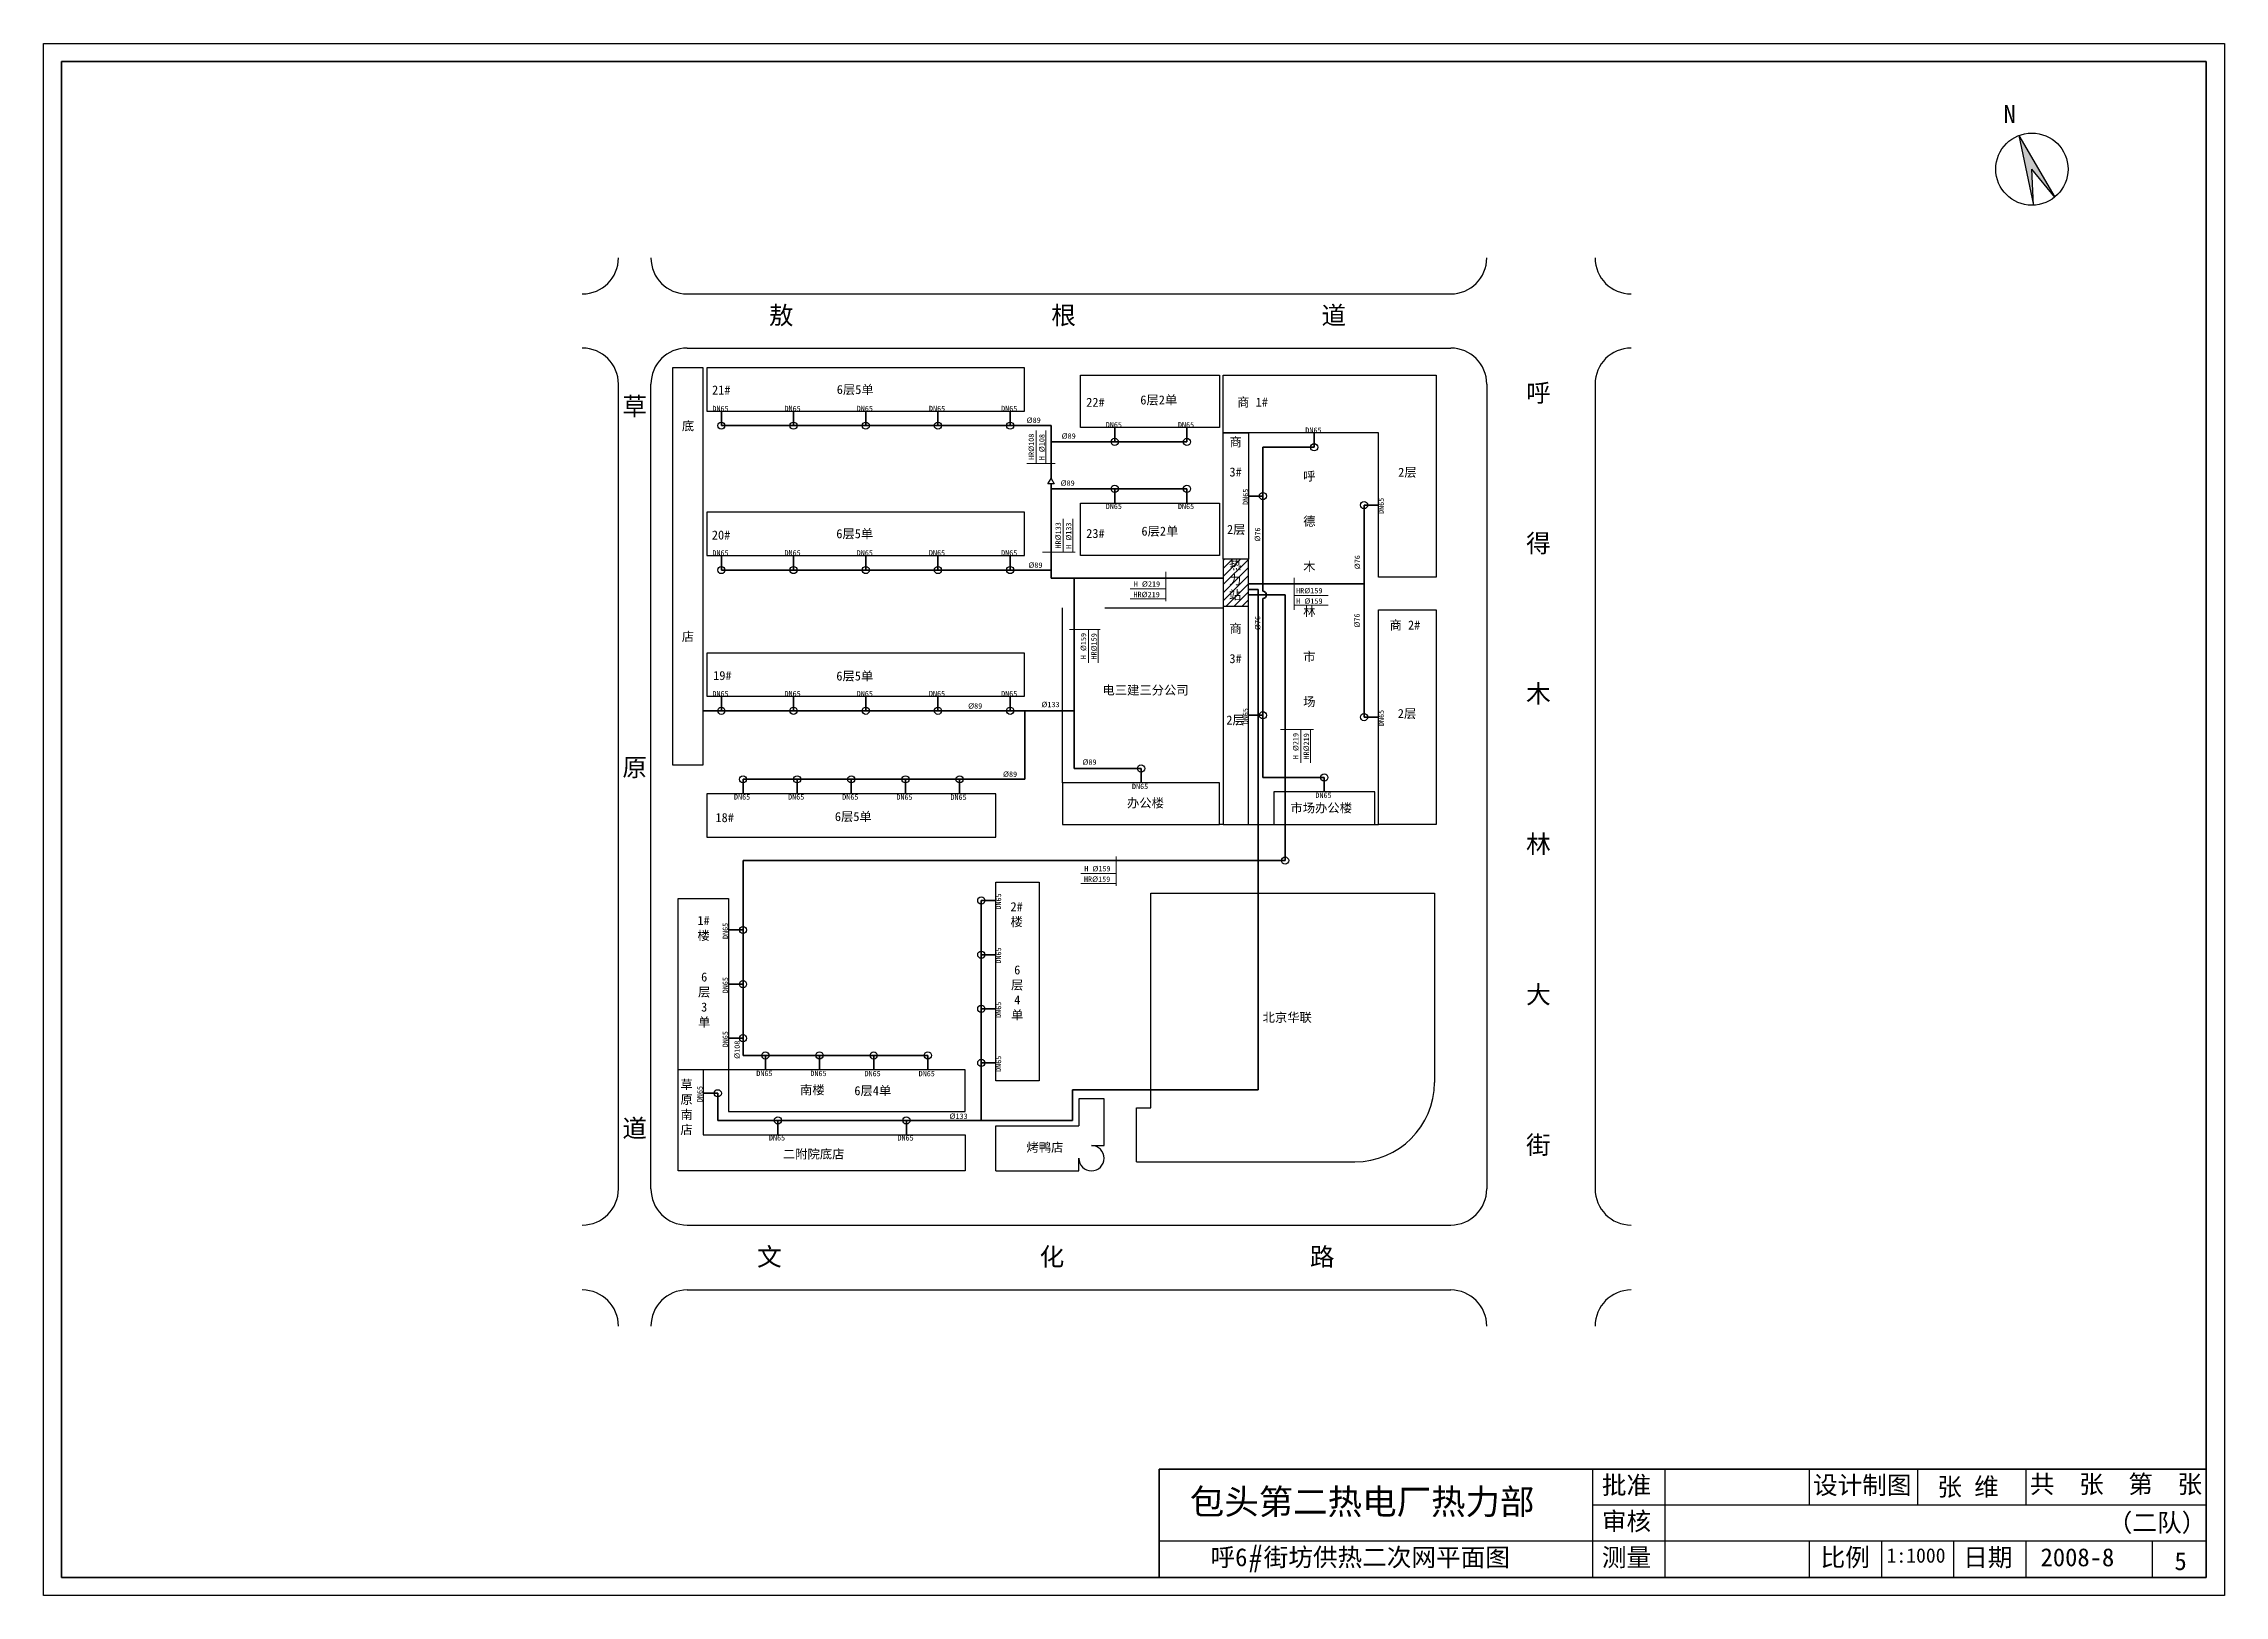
# Model space of a CAD drawing. Header units: millimetres. Extents: x 710 to 1314, y 285 to 715.
import ezdxf

# ---------------------------------------------------------------- set-up
doc = ezdxf.new("R2010")
doc.units = ezdxf.units.MM
doc.layers.add('围栏', color=3, linetype='Continuous')
doc.layers.add('边线', color=1, linetype='Continuous')
doc.layers.add('标注', color=7, linetype='Continuous', lineweight=18)
doc.layers.add('管道', color=7, linetype='Continuous', lineweight=50)

msp = doc.modelspace()

# ---------------------------------------------------------------- hatches: boundary and pattern name
msp.add_hatch(color=256).paths.add_polyline_path([(1257.28, 689.9), (1261.35, 670.57), (1260.87, 680.56), (1267.21, 672.83)])
at = {"layer": '标注'}
h = msp.add_hatch(dxfattribs=at)
h.set_pattern_fill('ANSI31', color=256, scale=0.5, style=0)
h.paths.add_polyline_path([(1043.89, 572.48), (1036.89, 572.48), (1036.89, 559.48), (1043.89, 559.48)])
h.paths.add_polyline_path([(1037.87, 572.78), (1042.52, 572.78), (1042.52, 559.28), (1037.87, 559.28)], flags=9)

# ---------------------------------------------------------------- linework, layer by layer
at = {"lineweight": 40}
for p, q in [((715.18, 290.35), (715.18, 710.35)), ((715.18, 710.35), (1309.18, 710.35)), ((1309.18, 710.35), (1309.18, 290.35)), ((1309.18, 320.35), (1019.18, 320.35)), ((1019.18, 320.35), (1019.18, 290.35)), ((1309.18, 290.35), (715.18, 290.35))]:
    msp.add_line(p, q, dxfattribs=at)
for p, q in [((1257.28, 689.9), (1261.35, 670.57)), ((1257.28, 689.9), (1267.21, 672.83)), ((1261.35, 670.57), (1260.87, 680.56)), ((1267.21, 672.83), (1260.87, 680.56)), ((888.39, 645.98), (1099.89, 645.98)), ((888.39, 630.98), (1099.89, 630.98)), ((892.89, 625.48), (884.39, 625.48)), ((884.39, 625.48), (884.39, 515.48)), ((892.89, 515.48), (892.89, 625.48)), ((981.89, 625.48), (893.89, 625.48)), ((893.89, 625.48), (893.89, 613.48)), ((981.89, 613.48), (981.89, 625.48)), ((997.39, 608.98), (997.39, 623.48)), ((997.39, 623.48), (1035.89, 623.48)), ((1035.89, 623.48), (1035.89, 608.98)), ((1036.89, 607.48), (1036.89, 623.48)), ((1036.89, 623.48), (1095.89, 623.48)), ((1095.89, 623.48), (1095.89, 567.48)), ((869.39, 397.98), (869.39, 620.98)), ((878.39, 397.98), (878.39, 620.98)), ((1109.89, 620.98), (1109.89, 397.98)), ((1139.89, 620.98), (1139.89, 397.98)), ((893.89, 613.48), (981.89, 613.48)), ((1035.89, 608.98), (997.39, 608.98)), ((1079.89, 607.48), (1036.89, 607.48)), ((1036.89, 607.48), (1043.89, 607.48)), ((1036.89, 572.48), (1036.89, 607.48)), ((1043.89, 607.48), (1043.89, 572.48)), ((1079.89, 567.48), (1079.89, 607.48)), ((997.39, 587.98), (1035.89, 587.98)), ((997.39, 573.48), (997.39, 587.98)), ((1035.89, 587.98), (1035.89, 573.48)), ((893.89, 585.48), (893.89, 573.48)), ((981.89, 585.48), (893.89, 585.48)), ((981.89, 573.48), (981.89, 585.48)), ((893.89, 573.48), (981.89, 573.48)), ((1035.89, 573.48), (997.39, 573.48)), ((1043.89, 572.48), (1036.89, 572.48)), ((1036.89, 572.48), (1036.89, 559.48)), ((1043.89, 559.48), (1043.89, 572.48)), ((1095.89, 567.48), (1079.89, 567.48)), ((1036.89, 559.48), (1043.89, 559.48)), ((1036.89, 559.48), (1036.89, 498.98)), ((1043.89, 498.98), (1043.89, 559.48)), ((1079.89, 558.48), (1095.89, 558.48)), ((1079.89, 498.98), (1079.89, 558.48)), ((1095.89, 558.48), (1095.89, 498.98)), ((981.89, 546.48), (893.89, 546.48)), ((893.89, 546.48), (893.89, 534.48)), ((981.89, 534.48), (981.89, 546.48)), ((893.89, 534.48), (981.89, 534.48)), ((884.39, 515.48), (892.89, 515.48)), ((893.89, 507.48), (893.89, 495.48)), ((973.89, 507.48), (893.89, 507.48)), ((973.89, 495.48), (973.89, 507.48)), ((1035.89, 510.48), (992.39, 510.48)), ((992.39, 510.48), (992.39, 498.98)), ((1035.89, 498.98), (1035.89, 510.48)), ((1078.89, 507.98), (1050.89, 507.98)), ((1050.89, 507.98), (1050.89, 498.98)), ((1078.89, 498.98), (1078.89, 507.98)), ((893.89, 495.48), (973.89, 495.48)), ((992.39, 498.98), (1035.89, 498.98)), ((1036.89, 498.98), (1043.89, 498.98)), ((1050.89, 498.98), (1078.89, 498.98)), ((1095.89, 498.98), (1079.89, 498.98)), ((885.89, 478.48), (899.89, 478.48)), ((885.89, 430.98), (885.89, 478.48)), ((899.89, 478.48), (899.89, 430.98)), ((973.89, 482.98), (985.89, 482.98)), ((973.89, 427.98), (973.89, 482.98)), ((985.89, 482.98), (985.89, 427.98)), ((1016.89, 420.48), (1016.89, 479.98)), ((1016.89, 479.98), (1095.39, 479.98)), ((1095.39, 479.98), (1095.39, 427.48)), ((899.89, 430.98), (885.89, 430.98)), ((885.89, 402.98), (885.89, 430.98)), ((892.89, 430.98), (892.89, 412.98)), ((965.39, 430.98), (899.89, 430.98)), ((899.89, 430.98), (899.89, 419.48)), ((965.39, 419.48), (965.39, 430.98)), ((985.89, 427.98), (973.89, 427.98)), ((1003.89, 422.98), (996.89, 422.98)), ((996.89, 422.98), (996.89, 415.48)), ((1003.89, 409.98), (1003.89, 422.98)), ((899.89, 419.48), (965.39, 419.48)), ((1012.89, 405.48), (1012.89, 420.48)), ((1012.89, 420.48), (1016.89, 420.48)), ((892.89, 412.98), (965.39, 412.98)), ((965.39, 412.98), (965.39, 402.98)), ((973.89, 402.98), (973.89, 415.48)), ((973.89, 415.48), (996.89, 415.48)), ((996.89, 402.98), (996.89, 406.48)), ((1000.39, 409.98), (1003.89, 409.98)), ((1012.89, 405.48), (1073.39, 405.48)), ((965.39, 402.98), (885.89, 402.98)), ((973.89, 402.98), (996.89, 402.98)), ((888.39, 387.98), (1099.89, 387.98)), ((888.39, 369.98), (1099.89, 369.98)), ((1139.18, 320.35), (1139.18, 290.35)), ((1159.18, 320.35), (1159.18, 290.35)), ((1199.18, 320.35), (1199.18, 310.35)), ((1229.22, 320.35), (1229.22, 310.35)), ((1259.18, 320.35), (1259.18, 310.35)), ((1309.18, 310.35), (1139.18, 310.35)), ((1309.18, 300.35), (1019.18, 300.35)), ((1199.18, 300.35), (1199.18, 290.35)), ((1219.18, 300.35), (1219.18, 290.35)), ((1239.18, 300.35), (1239.18, 290.35)), ((1259.18, 300.35), (1259.18, 290.35)), ((1294.18, 300.35), (1294.18, 290.35))]:
    msp.add_line(p, q)
msp.add_lwpolyline([(989.21, 594.88), (990.08, 593.38), (988.35, 593.38)], close=True)
for centre, radius in [((1260.87, 680.56), 10), ((897.89, 609.48), 1), ((917.89, 609.48), 1), ((937.89, 609.48), 1), ((957.89, 609.48), 1), ((977.89, 609.48), 1), ((1006.84, 604.98), 1), ((1026.84, 604.98), 1), ((1062.09, 603.48), 1), ((1006.84, 591.98), 1), ((1026.84, 591.98), 1), ((1047.89, 589.98), 1), ((1075.89, 587.48), 1), ((897.89, 569.48), 1), ((917.89, 569.48), 1), ((937.89, 569.48), 1), ((957.89, 569.48), 1), ((977.89, 569.48), 1), ((897.89, 530.48), 1), ((917.89, 530.48), 1), ((937.89, 530.48), 1), ((957.89, 530.48), 1), ((977.89, 530.48), 1), ((1047.89, 529.23), 1), ((1075.89, 528.73), 1), ((1014.14, 514.48), 1), ((903.89, 511.48), 1), ((918.89, 511.48), 1), ((933.89, 511.48), 1), ((948.89, 511.48), 1), ((963.89, 511.48), 1), ((1064.89, 511.98), 1), ((1054.03, 488.97), 1), ((969.89, 477.89), 1), ((903.89, 469.73), 1), ((969.89, 462.89), 1), ((903.89, 454.73), 1), ((969.89, 447.89), 1), ((903.89, 439.73), 1), ((910.08, 434.98), 1), ((925.08, 434.98), 1), ((940.08, 434.98), 1), ((955.08, 434.98), 1), ((969.89, 432.89), 1), ((896.89, 424.48), 1), ((913.56, 416.98), 1), ((949.14, 416.98), 1)]:
    msp.add_circle(centre, radius)
for centre, radius, start, end in [((859.39, 655.98), 10, 270, 360), ((888.39, 655.98), 10, 180, 270), ((1099.89, 655.98), 10, 270, 0), ((1149.89, 655.98), 10, 180, 270), ((859.39, 620.98), 10, 0, 90), ((888.39, 620.98), 10, 90, 180), ((1099.89, 620.98), 10, 0, 90), ((1149.89, 620.98), 10, 90, 180), ((1073.39, 427.48), 22, 270, 0), ((1000.39, 406.48), 3.5, 180, 90), ((859.39, 397.98), 10, 270, 0), ((888.39, 397.98), 10, 180, 270), ((1099.89, 397.98), 10, 270, 0), ((1149.89, 397.98), 10, 180, 270), ((859.39, 359.98), 10, 0, 90), ((888.39, 359.98), 10, 90, 180), ((1099.89, 359.98), 10, 360, 90), ((1149.89, 359.98), 10, 90, 180)]:
    msp.add_arc(centre, radius, start, end)
at = {"layer": '围栏'}
for p, q in [((992.39, 510.48), (992.39, 559)), ((1004.11, 559), (1036.89, 559)), ((1036.89, 498.98), (1035.89, 498.98)), ((1043.89, 498.98), (1050.89, 498.98)), ((1078.89, 498.98), (1079.89, 498.98))]:
    msp.add_line(p, q, dxfattribs=at)
at = {"layer": '标注'}
for p, q in [((985.11, 599), (985.11, 608.18)), ((987.81, 599), (987.81, 608.15)), ((990.37, 599), (982.47, 599)), ((992.54, 574.47), (992.54, 583.65)), ((995.24, 574.47), (995.24, 583.62)), ((995.9, 574.47), (986.83, 574.47)), ((1020.98, 560.83), (1020.98, 569.01)), ((1011.16, 564.23), (1020.98, 564.23)), ((1056.51, 558.44), (1056.51, 567.32)), ((1056.51, 562.41), (1065.92, 562.41)), ((1011.16, 561.53), (1020.98, 561.53)), ((1056.51, 559.7), (1065.92, 559.7)), ((1002.85, 552.97), (994.28, 552.97)), ((999.55, 543.79), (999.55, 552.97)), ((1002.25, 543.79), (1002.25, 552.97)), ((1061.87, 525.26), (1052.74, 525.26)), ((1058.35, 516.08), (1058.35, 525.26)), ((1061.05, 516.08), (1061.05, 525.26)), ((1007.26, 481.96), (1007.26, 490.13)), ((997.44, 485.36), (1007.26, 485.36)), ((997.44, 482.65), (1007.26, 482.65))]:
    msp.add_line(p, q, dxfattribs=at)
at = {"layer": '管道'}
for p, q in [((897.89, 613.48), (897.89, 609.48)), ((917.89, 613.48), (917.89, 609.48)), ((937.89, 613.48), (937.89, 609.48)), ((957.89, 613.48), (957.89, 609.48)), ((977.89, 613.48), (977.89, 609.48)), ((897.89, 609.48), (989.21, 609.48)), ((989.21, 594.88), (989.21, 609.48)), ((1026.84, 604.98), (989.21, 604.98)), ((1006.84, 608.98), (1006.84, 604.98)), ((1026.84, 608.98), (1026.84, 604.98)), ((1062.09, 607.48), (1062.09, 603.48)), ((1047.89, 603.48), (1062.09, 603.48)), ((1047.89, 563.58), (1047.89, 603.48)), ((989.21, 567.26), (989.21, 593.38)), ((1026.84, 591.98), (989.21, 591.98)), ((1006.84, 591.98), (1006.84, 587.98)), ((1026.84, 591.98), (1026.84, 587.98)), ((1043.89, 589.98), (1047.89, 589.98)), ((1079.89, 587.48), (1075.89, 587.48)), ((1075.89, 528.73), (1075.89, 587.48)), ((897.89, 573.48), (897.89, 569.48)), ((897.89, 569.48), (989.21, 569.48)), ((917.89, 573.48), (917.89, 569.48)), ((937.89, 573.48), (937.89, 569.48)), ((957.89, 573.48), (957.89, 569.48)), ((977.89, 573.48), (977.89, 569.48)), ((1036.89, 567.26), (989.21, 567.26)), ((995.64, 567.26), (995.64, 514.48)), ((1043.89, 565.69), (1075.89, 565.69)), ((1043.89, 564.05), (1046.54, 564.05)), ((1043.89, 562.58), (1054.03, 562.58)), ((1046.54, 564.05), (1046.54, 479.98)), ((1054.03, 562.58), (1054.03, 488.97)), ((1047.89, 511.98), (1047.89, 561.58)), ((897.89, 534.48), (897.89, 530.48)), ((917.89, 534.48), (917.89, 530.48)), ((937.89, 534.48), (937.89, 530.48)), ((957.89, 534.48), (957.89, 530.48)), ((977.89, 534.48), (977.89, 530.48)), ((897.89, 530.48), (892.89, 530.48)), ((897.89, 530.48), (995.64, 530.48)), ((981.96, 511.48), (981.96, 530.48)), ((1043.89, 529.23), (1047.89, 529.23)), ((1079.89, 528.73), (1075.89, 528.73)), ((1014.14, 514.48), (995.64, 514.48)), ((1014.14, 510.48), (1014.14, 514.48)), ((903.89, 507.48), (903.89, 511.48)), ((903.89, 511.48), (981.96, 511.48)), ((918.89, 507.48), (918.89, 511.48)), ((933.89, 507.48), (933.89, 511.48)), ((948.89, 507.48), (948.89, 511.48)), ((963.89, 507.48), (963.89, 511.48)), ((1047.89, 511.98), (1064.89, 511.98)), ((1064.89, 507.98), (1064.89, 511.98)), ((1054.03, 488.97), (903.89, 488.97)), ((903.89, 488.97), (903.89, 434.98)), ((969.89, 477.89), (973.89, 477.89)), ((969.89, 477.89), (969.89, 416.98)), ((899.89, 469.73), (903.89, 469.73)), ((969.89, 462.89), (973.89, 462.89)), ((899.89, 454.73), (903.89, 454.73)), ((969.89, 447.89), (973.89, 447.89)), ((899.89, 439.73), (903.89, 439.73)), ((903.89, 434.98), (955.08, 434.98)), ((910.08, 430.98), (910.08, 434.98)), ((925.08, 430.98), (925.08, 434.98)), ((940.08, 430.98), (940.08, 434.98)), ((955.08, 430.98), (955.08, 434.98)), ((969.89, 432.89), (973.89, 432.89)), ((892.89, 424.48), (896.89, 424.48)), ((896.89, 416.98), (896.89, 424.48)), ((995.11, 416.98), (995.11, 425.47)), ((995.11, 425.47), (1016.89, 425.47)), ((995.11, 416.98), (896.89, 416.98)), ((913.56, 412.98), (913.56, 416.98)), ((949.14, 412.98), (949.14, 416.98))]:
    msp.add_line(p, q, dxfattribs=at)
at = {"layer": '管道', "color": 1}
for p, q in [((1046.54, 479.98), (1046.54, 425.47)), ((1046.54, 425.47), (1016.89, 425.47))]:
    msp.add_line(p, q, dxfattribs=at)
at = {"layer": '管道'}
msp.add_arc((1047.89, 562.58), 1, 270, 90, dxfattribs=at)
at = {"layer": '边线'}
for p, q in [((710.18, 715.35), (1314.18, 715.35)), ((710.18, 285.35), (710.18, 715.35)), ((1314.18, 715.35), (1314.18, 285.35)), ((1314.18, 285.35), (710.18, 285.35))]:
    msp.add_line(p, q, dxfattribs=at)

# ---------------------------------------------------------------- texts
at = {"attachment_point": 1}
for s, insert, char_height, width in [('N', (1253.03, 698.3), 5, 13.437), ('{\\fSimHei|b0|i0|c134|p2;包头第二热电厂热力部}', (1027.63, 314.81), 7, 133.3392), ('{\\fFangSong_GB2312|b0|i0|c134|p49;批准}', (1141.77, 318.41), 5, 88.5221), ('{\\fFangSong_GB2312|b0|i0|c134|p49;设计制图}', (1200.24, 318.41), 5, 88.5221), ('{\\fFangSong_GB2312|b0|i0|c134|p49;共  张  第  张}', (1260.32, 318.68), 5, 88.5221), ('{\\fFangSong_GB2312|b0|i0|c134|p49;审核}', (1141.77, 308.41), 5, 88.5221), ('{\\fSimSun|b0|i0|c134|p6;呼}6{\\Ftxt.shx|c1;#\\fSimSun|b0|i0|c134|p6;街坊\\fSimSun|b0|i0|c134|p54;供热二次网平面图}', (1033.37, 298.43), 5, 143.359), ('{\\fFangSong_GB2312|b0|i0|c134|p49;测量}', (1141.77, 298.41), 5, 88.5221), ('{\\fFangSong_GB2312|b0|i0|c134|p49;比例}', (1202.36, 298.41), 5, 88.5221), ('{\\fFangSong_GB2312|b0|i0|c134|p49;日期}', (1241.85, 298.41), 5, 88.5221)]:
    msp.add_mtext(s, dxfattribs=dict(at, insert=insert, char_height=char_height, width=width))
at = {"layer": '标注'}
for s, insert, char_height, width, attachment_point in [('{\\fSimSun|b0|i0|c134|p54;敖                     根                    道}', (911.02, 642.55), 5, 167.025, 1), ('{\\fSimSun|b0|i0|c134|p54;草\\P\\P\\P\\P\\P\\P\\P\\P\\P\\P\\P\\P原\\P\\P\\P\\P\\P\\P\\P\\P\\P\\P\\P\\P道}', (870.47, 617.34), 5, 5.3461, 1), ('21#', (895.33, 620.61), 2.5, 5.3932, 1), ('6{\\fSimSun|b0|i0|c134|p54;层}5{\\fSimSun|b0|i0|c134|p54;单}', (929.86, 620.74), 2.5, 15.7896, 1), ('22#', (998.95, 617.21), 2.5, 5.3932, 1), ('6{\\fSimSun|b0|i0|c134|p54;层}2{\\fSimSun|b0|i0|c134|p54;单}', (1013.93, 617.86), 2.5, 15.7896, 1), ('{\\fSimSun|b0|i0|c134|p54;商 }1#', (1040.77, 617.26), 2.5, 9.3436, 1), ('{\\fSimSun|b0|i0|c134|p54;呼\\P\\P\\P\\P\\P得\\P\\P\\P\\P\\P木\\P\\P\\P\\P\\P林\\P\\P\\P\\P\\P大\\P\\P\\P\\P\\P街}', (1120.78, 621.06), 5, 5.7998, 1), ('{\\fSimSun|b0|i0|c134|p54;底\\P\\P\\P\\P\\P\\P\\P\\P\\P\\P\\P\\P\\P\\P店}', (886.94, 610.65), 2.5, 2.7741, 1), ('DN65', (895.4, 614.98), 1.5, 6.3469, 1), ('DN65', (915.39, 614.98), 1.5, 6.3469, 1), ('DN65', (935.38, 614.98), 1.5, 6.3469, 1), ('DN65', (955.39, 614.98), 1.5, 6.3469, 1), ('DN65', (975.38, 614.98), 1.5, 6.3469, 1), ('%%C89', (982.44, 611.74), 1.5, 9.9336, 1), ('DN65', (1004.36, 610.48), 1.5, 6.3469, 1), ('DN65', (1024.35, 610.48), 1.5, 6.3469, 1), ('%%C89', (992.13, 607.35), 1.5, 9.9336, 1), ('{\\fSimSun|b0|i0|c134|p54;商\\P\\P}3#', (1040.32, 600.79), 2.5, 2.1741, 5), ('DN65', (1059.63, 608.98), 1.5, 6.3469, 1), ('2{\\fSimSun|b0|i0|c134|p54;层}', (1087.9, 596.42), 2.5, 5.6497, 5), ('%%C89', (991.85, 594.32), 1.5, 9.9336, 1), ('{\\fSimSun|b0|i0|c134|p54;呼\\P\\P\\P德\\P\\P\\P木\\P\\P\\P林\\P\\P\\P市\\P\\P\\P场}', (1059.04, 596.74), 2.5, 2.8717, 1), ('DN65', (1004.36, 587.88), 1.5, 6.3469, 1), ('DN65', (1024.35, 587.88), 1.5, 6.3469, 1), ('20#', (895.27, 580.43), 2.5, 5.3932, 1), ('6{\\fSimSun|b0|i0|c134|p54;层}5{\\fSimSun|b0|i0|c134|p54;单}', (929.73, 580.79), 2.5, 15.7896, 1), ('23#', (998.95, 580.86), 2.5, 5.3932, 1), ('6{\\fSimSun|b0|i0|c134|p54;层}2{\\fSimSun|b0|i0|c134|p54;单}', (1014.24, 581.5), 2.5, 15.7896, 1), ('2{\\fSimSun|b0|i0|c134|p54;层}', (1040.5, 580.58), 2.5, 5.6497, 5), ('DN65', (895.4, 574.98), 1.5, 6.3469, 1), ('DN65', (915.39, 574.98), 1.5, 6.3469, 1), ('DN65', (935.38, 574.98), 1.5, 6.3469, 1), ('DN65', (955.38, 574.98), 1.5, 6.3469, 1), ('DN65', (975.38, 574.98), 1.5, 6.3469, 1), ('%%C89', (982.92, 571.58), 1.5, 9.9336, 1), ('{\\fSimSun|b0|i0|c134|p54;热力站}', (1038.49, 572.16), 2.5, 3.5908, 1), ('HR%%C219', (1012.05, 563.44), 1.5, 11.9811, 1), ('H %%C219', (1012.13, 566.35), 1.5, 11.8997, 1), ('HR%%C159', (1057.1, 564.52), 1.5, 13.5629, 1), ('H %%C159', (1057.12, 561.62), 1.5, 13.5393, 1), ('{\\fSimSun|b0|i0|c134|p54;商 }2#', (1082.96, 555.48), 2.5, 12.9297, 1), ('{\\fSimSun|b0|i0|c134|p54;商\\P\\P}3#', (1040.31, 549.08), 2.5, 2.1741, 5), ('19#', (895.62, 541.48), 2.5, 5.3932, 1), ('6{\\fSimSun|b0|i0|c134|p54;层}5{\\fSimSun|b0|i0|c134|p54;单}', (929.74, 541.36), 2.5, 15.7896, 1), ('{\\fSimSun|b0|i0|c134|p54;电三建三分公司}', (1003.44, 537.45), 2.5, 26.022, 1), ('DN65', (895.4, 535.98), 1.5, 6.3469, 1), ('DN65', (915.39, 535.98), 1.5, 6.3469, 1), ('DN65', (935.38, 535.98), 1.5, 6.3469, 1), ('DN65', (955.38, 535.98), 1.5, 6.3469, 1), ('%%C89', (966.24, 532.57), 1.5, 9.9336, 1), ('DN65', (975.38, 535.98), 1.5, 6.3469, 1), ('%%C133', (986.52, 532.97), 1.5, 9.9336, 1), ('2{\\fSimSun|b0|i0|c134|p54;层}', (1040.3, 527.76), 2.5, 5.6497, 5), ('2{\\fSimSun|b0|i0|c134|p54;层}', (1087.8, 529.57), 2.5, 5.6497, 5), ('%%C89', (975.9, 513.66), 1.5, 9.9336, 1), ('%%C89', (997.9, 517.02), 1.5, 9.9336, 1), ('DN65', (1011.62, 510.28), 1.5, 6.3469, 1), ('DN65', (1062.41, 507.83), 1.5, 6.3469, 1), ('18#', (896.26, 502.12), 2.5, 5.3932, 1), ('DN65', (901.39, 507.36), 1.5, 6.3469, 1), ('DN65', (916.39, 507.36), 1.5, 6.3469, 1), ('6{\\fSimSun|b0|i0|c134|p54;层}5{\\fSimSun|b0|i0|c134|p54;单}', (929.33, 502.41), 2.5, 15.7896, 1), ('DN65', (931.37, 507.33), 1.5, 6.3469, 1), ('DN65', (946.37, 507.3), 1.5, 6.3469, 1), ('DN65', (961.35, 507.28), 1.5, 6.3469, 1), ('{\\fSimSun|b0|i0|c134|p54;办公楼}', (1010.25, 506.18), 2.5, 15.8173, 1), ('{\\fSimSun|b0|i0|c134|p54;市场办公楼}', (1055.51, 504.81), 2.5, 19.6013, 1), ('HR%%C159', (998.33, 484.57), 1.5, 11.9811, 1), ('H %%C159', (998.41, 487.47), 1.5, 11.8997, 1), ('{\\fSimSun|b0|i0|c134|p54;2#楼}', (977.98, 477.44), 2.5, 4.0877, 1), ('{\\fSimSun|b0|i0|c134|p54;1#楼}', (891.26, 473.62), 2.5, 4.0877, 1), ('6{\\fSimSun|b0|i0|c134|p54;层}4{\\fSimSun|b0|i0|c134|p54;单}', (979.84, 452.29), 2.5, 4.5199, 5), ('6{\\fSimSun|b0|i0|c134|p54;层}3{\\fSimSun|b0|i0|c134|p54;单}', (893.14, 450.33), 2.5, 4.5199, 5), ('{\\fSimSun|b0|i0|c134|p54;北京华联}', (1047.8, 446.76), 2.5, 29.6046, 1), ('DN65', (907.57, 430.76), 1.5, 6.3469, 1), ('DN65', (922.55, 430.74), 1.5, 6.3469, 1), ('DN65', (937.55, 430.7), 1.5, 6.3469, 1), ('DN65', (952.53, 430.68), 1.5, 6.3469, 1), ('{\\fSimSun|b0|i0|c134|p54;草\\P原南\\P店}', (886.56, 428.19), 2.5, 4.0877, 1), ('{\\fSimSun|b0|i0|c134|p54;南楼}', (919.68, 426.69), 2.5, 11.9721, 1), ('6{\\fSimSun|b0|i0|c134|p54;层}4{\\fSimSun|b0|i0|c134|p54;单}', (934.73, 426.46), 2.5, 15.7896, 1), ('%%C133', (961.08, 418.88), 1.5, 9.9494, 1), ('DN65', (911.07, 412.9), 1.5, 6.3469, 1), ('DN65', (946.68, 412.88), 1.5, 6.3469, 1), ('{\\fSimSun|b0|i0|c134|p54;烤鸭店}', (982.4, 410.77), 2.5, 11.7583, 1), ('{\\fSimSun|b0|i0|c134|p54;二附院底店}', (914.93, 408.9), 2.5, 32.9714, 1), ('{\\fSimSun|b0|i0|c134|p54;文                     化                    路}', (907.79, 381.69), 5, 167.025, 1), ('{\\fKaiTi_GB2312|b0|i0|c134|p49;张 维}', (1234.67, 317.96), 5, 30.3874, 1), ('{\\fKaiTi_GB2312|b0|i0|c134|p49;（二队）}', (1281.89, 308.02), 5, 30.3874, 1), ('{\\H0.8x;1:1000}', (1220.62, 298.42), 5, 42.6517, 1), ('2008-8', (1263.27, 298.42), 5, 42.6517, 1), ('5', (1300.35, 297.36), 5, 42.6517, 1)]:
    msp.add_mtext(s, dxfattribs=dict(at, insert=insert, char_height=char_height, width=width, attachment_point=attachment_point))
at = {"layer": '标注', "char_height": 1.5, "attachment_point": 1, "rotation": 90}
for s, insert, width in [('HR%%C108', (982.99, 599.98), 11.8997), ('H %%C108', (985.9, 599.89), 11.9811), ('DN65', (1042.31, 587.51), 3.133), ('DN65', (1079.89, 585.01), 3.133), ('HR%%C133', (990.42, 575.45), 11.8997), ('H %%C133', (993.33, 575.37), 11.9811), ('%%C76', (1045.64, 577.35), 9.9494), ('%%C76', (1073.29, 569.69), 9.9494), ('%%C76', (1045.69, 552.83), 9.9494), ('%%C76', (1073.19, 553.51), 9.9494), ('H %%C159', (997.43, 544.77), 11.8997), ('HR%%C159', (1000.33, 544.69), 11.9811), ('DN65', (1042.3, 526.75), 3.133), ('DN65', (1079.89, 526.24), 3.133), ('H %%C219', (1056.23, 517.06), 11.8997), ('HR%%C219', (1059.14, 516.98), 11.9811), ('DN65', (973.89, 475.39), 3.133), ('DN65', (898.24, 467.23), 3.133), ('DN65', (973.89, 460.42), 3.133), ('DN65', (898.24, 452.19), 3.133), ('DN65', (973.89, 445.38), 3.133), ('DN65', (898.24, 437.22), 3.133), ('%%C108', (901.5, 434.03), 9.9494), ('DN65', (973.89, 430.41), 3.133), ('DN65', (891.18, 422.03), 3.133)]:
    msp.add_mtext(s, dxfattribs=dict(at, insert=insert, width=width))

doc.saveas('drawing.dxf')
